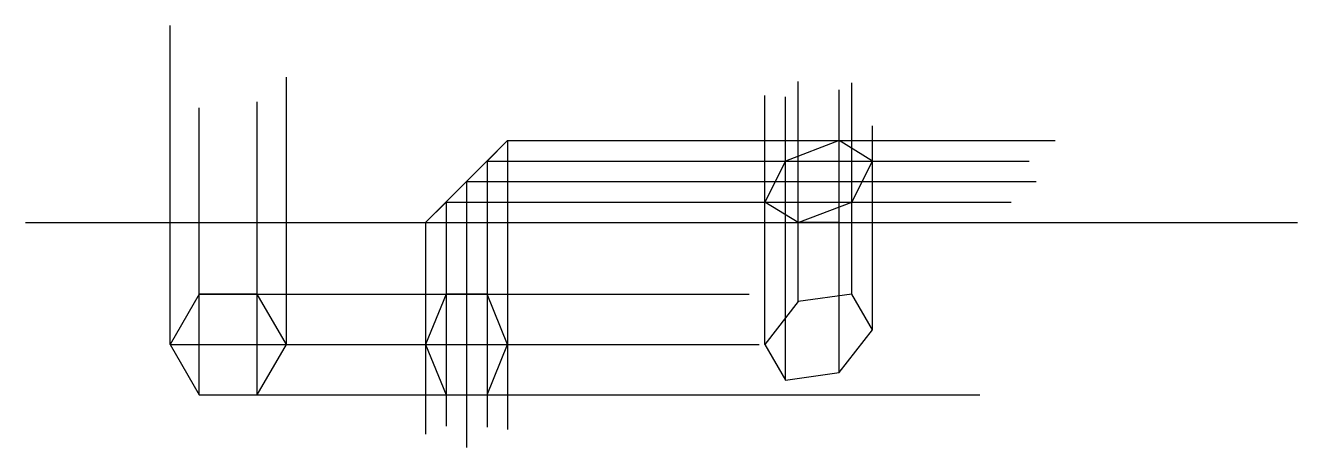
# Model space of a CAD drawing. Header units: millimetres. Extents: x 186 to 71940, y -203 to 575.
# Drawn here: x 2437 to 3094, y 134 to 352 of the extents above; entities that cross this region are included whole.
import ezdxf

# ---------------------------------------------------------------- set-up
doc = ezdxf.new("R2010")
doc.units = ezdxf.units.MM
doc.header["$MEASUREMENT"] = 0

msp = doc.modelspace()

# ---------------------------------------------------------------- linework, layer by layer
at = {"color": 244, "true_color": 0x991b1e}
for p, q in [((2511.91, 187.07), (2511.91, 351.92)), ((2571.91, 187.07), (2571.91, 325.23)), ((2836.33, 209.25), (2836.33, 322.97)), ((2864.13, 213.05), (2864.13, 322.25)), ((2819.13, 187.07), (2819.13, 315.78)), ((2857.54, 172.51), (2857.54, 318.66)), ((2526.91, 161.09), (2526.91, 309.31)), ((2556.91, 161.09), (2556.91, 312.44)), ((2829.74, 168.7), (2829.74, 315.06)), ((2874.74, 194.68), (2874.74, 299.96)), ((2686.26, 292.46), (2675.66, 281.85)), ((2686.26, 292.46), (2686.26, 143.18)), ((2675.66, 281.85), (2675.66, 144.26)), ((2643.84, 250.03), (2654.44, 260.64)), ((2654.44, 260.64), (2654.44, 144.88)), ((2643.84, 250.03), (2703.84, 250.03)), ((2643.84, 250.03), (2643.84, 140.75))]:
    msp.add_line(p, q, dxfattribs=at)
at = {"color": 7, "true_color": 0xffffff}
for p, q in [((2643.84, 250.03), (2686.26, 292.46)), ((2857.54, 292.46), (2829.74, 281.85)), ((2874.74, 281.85), (2857.54, 292.46)), ((2829.74, 281.85), (2819.13, 260.64)), ((2864.13, 260.64), (2874.74, 281.85)), ((2836.33, 250.03), (2819.13, 260.64)), ((2836.33, 250.03), (2864.13, 260.64)), ((2437.11, 250.03), (3094.4, 250.03)), ((2857.54, 250.03), (2836.33, 250.03)), ((2654.44, 213.05), (2643.84, 187.07)), ((2675.66, 213.05), (2654.44, 213.05)), ((2686.26, 187.07), (2675.66, 213.06)), ((2864.13, 213.05), (2836.33, 209.25)), ((2864.13, 213.05), (2836.33, 209.25)), ((2874.74, 194.68), (2864.13, 213.05)), ((2874.74, 194.68), (2864.13, 213.05)), ((2836.33, 209.25), (2819.13, 187.07)), ((2836.33, 209.25), (2819.13, 187.07)), ((2857.54, 172.51), (2874.74, 194.68)), ((2857.54, 172.51), (2874.74, 194.68)), ((2643.84, 187.07), (2654.44, 161.09)), ((2675.66, 161.09), (2686.26, 187.07)), ((2819.13, 187.07), (2829.74, 168.7)), ((2819.13, 187.07), (2829.74, 168.7)), ((2829.74, 168.7), (2857.54, 172.51)), ((2829.74, 168.7), (2857.54, 172.51)), ((2654.44, 161.09), (2675.66, 161.09))]:
    msp.add_line(p, q, dxfattribs=at)
at = {"color": 114, "true_color": 0x139b48}
for p, q in [((2686.26, 292.46), (2969.09, 292.46)), ((2675.66, 281.85), (2955.77, 281.85)), ((2665.05, 271.25), (2959.37, 271.25)), ((2654.44, 260.64), (2946.41, 260.64)), ((2526.91, 213.05), (2811, 213.05)), ((2511.91, 187.07), (2816.21, 187.07)), ((2526.91, 161.09), (2930.31, 161.09))]:
    msp.add_line(p, q, dxfattribs=at)
at = {"color": 242, "true_color": 0xcd2027}
msp.add_line((2665.05, 271.25), (2665.05, 133.79), dxfattribs=at)
at = {"color": 7, "true_color": 0xffffff}
msp.add_lwpolyline([(2526.91, 213.05), (2511.91, 187.07), (2526.91, 161.09), (2556.91, 161.09), (2571.91, 187.07), (2556.91, 213.05)], close=True, dxfattribs=at)

doc.saveas('drawing.dxf')
